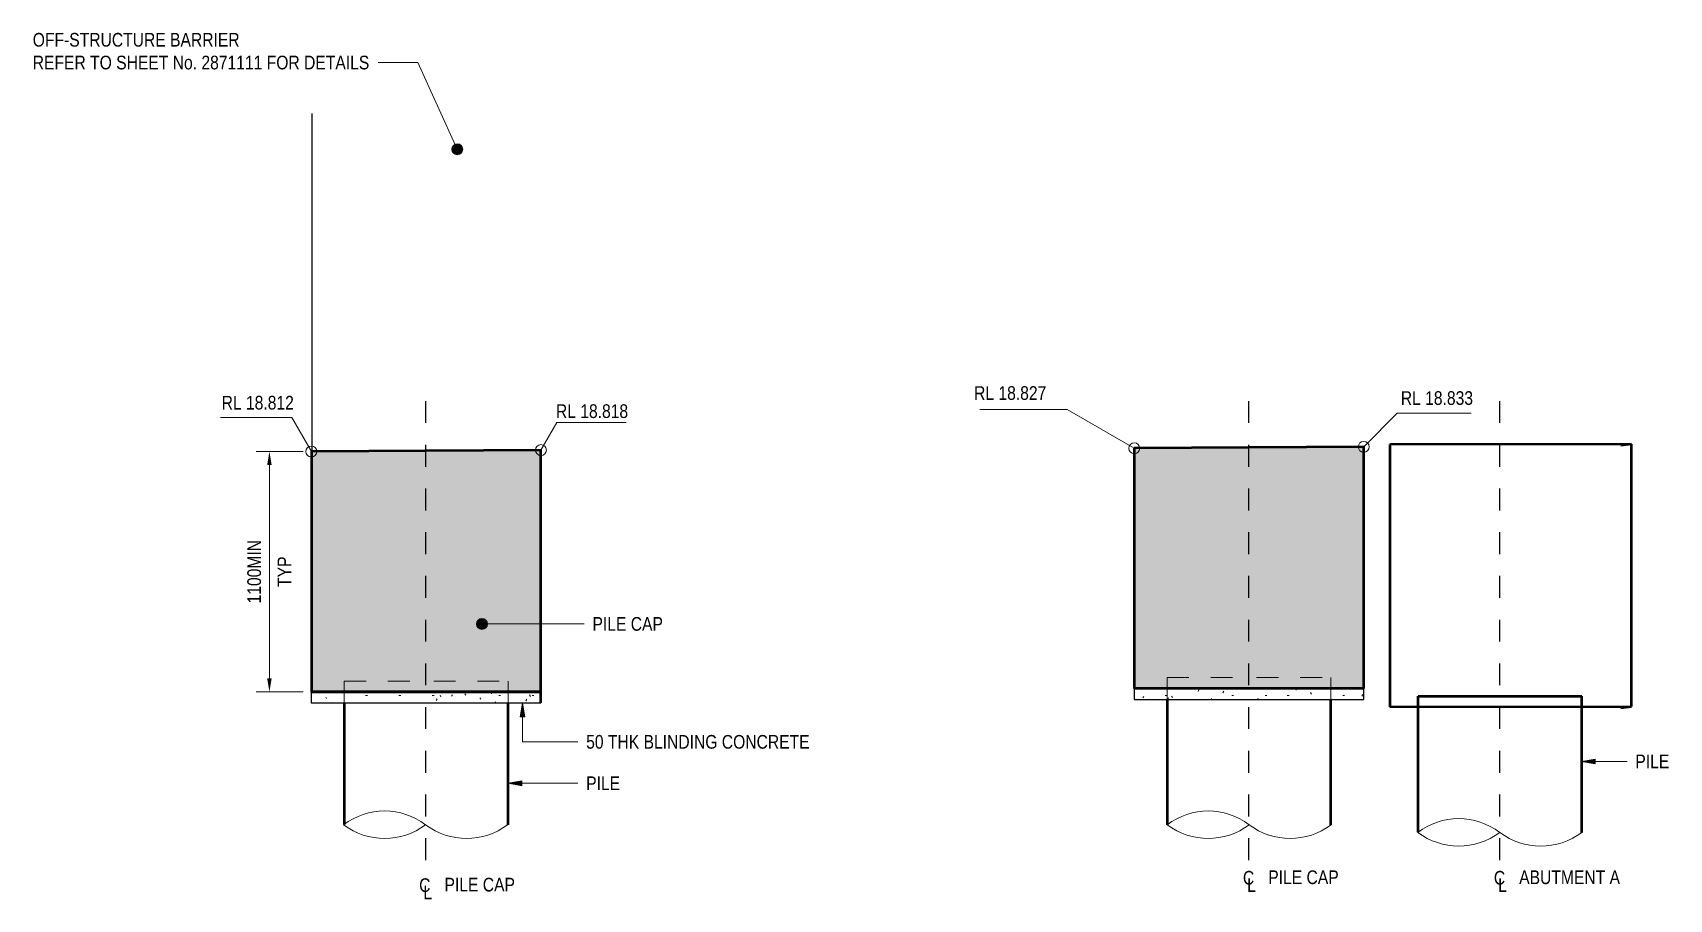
# Model space of a CAD drawing. Header units: metres. Extents: x 574 to 628, y 3 to 1691.
# Drawn here: x 590.55 to 598.03, y 16.76 to 20.73 of the extents above; entities that cross this region are included whole.
import ezdxf

# ---------------------------------------------------------------- set-up
doc = ezdxf.new("R2010")
doc.units = ezdxf.units.M
doc.linetypes.add('JacobsCenter', pattern=[0.015, 0.009, -0.0015, 0.003, -0.0015])
doc.linetypes.add('JacobsDash', pattern=[0.0045, 0.003, -0.0015])
doc.layers.get('Defpoints').update_dxf_attribs({"color": 41})
for name, color, linetype, lineweight in [('BRIDGE-ABUTMENT-CONC', 7, 'Continuous', 50), ('D-BDGE', 7, 'Continuous', 13), ('D-BDGE-FNDN', 7, 'Continuous', 50), ('D-BDGE-FNDN-LINES-18-HID', 7, 'JacobsDash', 18), ('D-BDGE-FNDN-PILE-CAP', 7, 'Continuous', 50), ('D-BDGE-FNDN-PILE-CONC', 7, 'Continuous', 50), ('D-BDGE-LINE', 7, 'Continuous', 9), ('D-ENHA-ANNO-TEXT', 7, 'Continuous', 9), ('D-ENHA-GEN-LINE', 7, 'Continuous', 9), ('D-ENHA-TEXT', 7, 'Continuous', 9), ('D-ENHA-TEXT-DIMS', 7, 'Continuous', 9)]:
    doc.layers.add(name, color=color, linetype=linetype, lineweight=lineweight)
doc.styles.add('Arial Narrow_1', font='ARIALN.TTF', dxfattribs={"height": 0.0625})
doc.dimstyles.new('Dimension_Standard_O__mm_', dxfattribs={"dimscale": 0.3048, "dimtxt": 0.063964, "dimasz": 0.205052, "dimexe": 0.19685, "dimexo": 0.123031, "dimgap": 0.123031, "dimtad": 1, "dimdec": 0, "dimlfac": 1000, "dimzin": 0, "dimdsep": 46, "dimtxsty": 'Arial Narrow_1', "dimsah": 1, "dimcen": 0.09, "dimaunit": 1, "dimadec": 4, "dimazin": 0, "dimtfac": 1, "dimtdec": 4, "dimtix": 1, "dimtmove": 0, "dimatfit": 3, "dimfxl": 1, "dimtvp": 1, "dimtfill": 1, "dimtolj": 1, "dimtzin": 0, "dimlwd": 18, "dimlwe": 18, "dimarcsym": 2})
pattern_1 = [(0, (591.967237, 17.391), (0.2032, 0.0508), [0.00838, -0.14402, 0.00838, -0.14402, -0.8128]), (0, (591.967237, 17.391), (0.2032, 0.0508), [-0.3048, 0.00838, -0.29642, 0.00838, -0.14402, -0.3556]), (0, (591.967237, 17.391), (0.2032, 0.0508), [-0.762, 0.00838, -0.09322, 0.00838, -0.24562]), (120, (592.043237, 17.417), (-0.1455941, 0.15057636), [0.00838, -0.14402, 0.00838, -0.14402, -0.8128]), (120, (592.043237, 17.417), (-0.1455941, 0.15057636), [-0.3048, 0.00838, -0.29642, 0.00838, -0.14402, -0.3556]), (120, (592.043237, 17.417), (-0.1455941, 0.15057636), [-0.762, 0.00838, -0.09322, 0.00838, -0.24562]), (240, (592.068237, 17.518), (-0.0576059, -0.20137636), [0.00838, -0.14402, 0.00838, -0.14402, -0.8128]), (240, (592.068237, 17.518), (-0.0576059, -0.20137636), [-0.3048, 0.00838, -0.29642, 0.00838, -0.14402, -0.3556]), (240, (592.068237, 17.518), (-0.0576059, -0.20137636), [-0.762, 0.00838, -0.09322, 0.00838, -0.24562])]

msp = doc.modelspace()

# ---------------------------------------------------------------- texts
at = {"layer": 'D-ENHA-ANNO-TEXT', "lineweight": 18, "char_height": 0.0625, "attachment_point": 1, "style": 'Arial Narrow_1', "bg_fill": 3, "box_fill_scale": 1, "bg_fill_color": 256, "bg_fill_true_color": 13158600, "bg_fill_transparency": 0}
for s, insert in [('RL 18.827', (594.8528, 19.1104)), ('RL 18.833', (596.8048, 19.0874))]:
    msp.add_mtext(s, dxfattribs=dict(at, insert=insert))
at = {"layer": 'D-ENHA-GEN-LINE', "char_height": 0.0625, "attachment_point": 1, "style": 'Arial Narrow_1', "bg_fill": 3, "box_fill_scale": 1, "bg_fill_color": 256, "bg_fill_true_color": 13158600, "bg_fill_transparency": 0}
for s, insert in [('PILE CAP', (592.4302, 16.8614)), ('PILE CAP', (596.1985, 16.8953)), ('ABUTMENT A', (597.3464, 16.8953))]:
    msp.add_mtext(s, dxfattribs=dict(at, insert=insert))
at = {"layer": 'D-ENHA-TEXT', "char_height": 0.0625, "attachment_point": 1, "style": 'Arial Narrow_1', "bg_fill": 3, "box_fill_scale": 1, "bg_fill_color": 256, "bg_fill_transparency": 0}
for s, insert in [('OFF-STRUCTURE BARRIER ', (590.5465, 20.7263)), ('REFER TO SHEET No. 2871111 FOR DETAILS', (590.5465, 20.6222)), ('PILE CAP ', (593.1071, 18.0541)), ('50 THK BLINDING CONCRETE', (593.0782, 17.5147)), ('PILE', (597.8778, 17.4251)), ('PILE', (593.0782, 17.3251))]:
    msp.add_mtext(s, dxfattribs=dict(at, insert=insert))

# ---------------------------------------------------------------- blocks, each defined once
blk = doc.blocks.new('01_SFO_FRP_Pile_CastInPlace_CS - CAST-IN-PLACE PILE - 0750-7668704-DRG-2871081 - SECTION 1')
at = {"layer": 'D-BDGE-FNDN-PILE-CONC'}
for p, q in [((418.1441, 17.6929), (418.1441, 17.644)), ((418.1458, 17.6929), (418.1501, 17.6929)), ((418.1501, 17.6929), (418.1572, 17.6929)), ((418.1572, 17.6929), (418.1668, 17.6929)), ((418.1668, 17.6929), (418.1789, 17.6929)), ((418.1789, 17.6929), (418.2105, 17.6929)), ((418.2105, 17.6929), (418.2742, 17.6929)), ((418.2742, 17.6929), (418.3536, 17.6929)), ((418.3536, 17.6929), (418.4129, 17.6929)), ((418.4129, 17.6929), (418.4438, 17.6929)), ((418.4438, 17.6929), (418.4752, 17.6929)), ((418.4752, 17.6929), (418.6018, 17.6929)), ((418.6018, 17.6929), (418.6325, 17.6929)), ((418.6325, 17.6929), (418.6624, 17.6929)), ((418.6624, 17.6929), (418.7189, 17.6929)), ((418.7189, 17.6929), (418.7924, 17.6929)), ((418.7924, 17.6929), (418.8483, 17.6929)), ((418.8483, 17.6929), (418.8739, 17.6929)), ((418.8739, 17.6929), (418.8829, 17.6929)), ((418.8829, 17.6929), (418.8893, 17.6929)), ((418.8893, 17.6929), (418.893, 17.6929)), ((418.893, 17.6929), (418.8941, 17.6929)), ((418.8941, 17.6447), (418.8941, 17.6929)), ((418.1441, 17.6439), (418.1441, 17.0699)), ((418.8941, 17.0693), (418.8941, 17.6446))]:
    blk.add_line(p, q, dxfattribs=at)
blk = doc.blocks.new('CS_DET_Pile-Column_BreakLine - CS_Tubular BreakLine-6234046-DRG-2871081 - SECTION 1')
at = {"layer": 'D-BDGE-LINE', "lineweight": 18}
for centre, radius, start, end in [((413.417, 16.8559), 0.3112, 52.95733, 127.04267), ((413.417, 17.3527), 0.3112, 232.95733, 307.04267), ((413.792, 17.3527), 0.3113, 232.95733, 307.04267)]:
    blk.add_arc(centre, radius, start, end, dxfattribs=at)
blk = doc.blocks.new('CS_Annot_Centreline Symbol1 - CS_Annot_Centreline Symbol-5309845-DRG-2871081 - SECTION 1')
at = {"layer": 'D-ENHA-GEN-LINE', "char_height": 0.0625, "attachment_point": 1, "style": 'Arial Narrow_1'}
for s, insert, width in [('C  ', (413.575, 16.8591), 0.110232), ('L', (413.5945, 16.8258), 0.048101)]:
    blk.add_mtext(s, dxfattribs=dict(at, insert=insert, width=width))
blk = doc.blocks.new('DIMBLOCK18-DRG-2871081 - SECTION 1')
at = {"layer": 'D-ENHA-TEXT-DIMS', "color": 0, "lineweight": 18, "transparency": 16777216}
for p, q in [((591.7836, 18.8116), (591.5692, 18.8116)), ((591.6292, 18.7491), (591.6292, 17.7745)), ((591.7836, 17.712), (591.5692, 17.712))]:
    blk.add_line(p, q, dxfattribs=at)
at = {"layer": 'D-ENHA-TEXT-DIMS', "color": 0, "transparency": 16777216}
for points in [[(591.6188, 18.7491), (591.6396, 18.7491), (591.6292, 18.8116)], [(591.6188, 17.7745), (591.6396, 17.7745), (591.6292, 17.712)]]:
    blk.add_solid(points, dxfattribs=at)
at = {"layer": 'Defpoints', "color": 0, "transparency": 16777216}
for p in [(591.8211, 18.8116), (591.6292, 17.712), (591.8211, 17.712)]:
    blk.add_point(p, dxfattribs=at)
at = {"layer": 'D-ENHA-TEXT-DIMS', "color": 0, "lineweight": 18, "transparency": 16777216, "char_height": 0.0625, "width": 0.397189, "attachment_point": 5, "rotation": 90, "style": 'Arial Narrow_1', "bg_fill": 3, "box_fill_scale": 1.1, "bg_fill_color": 256, "bg_fill_true_color": 13158600, "bg_fill_transparency": 0}
for s, insert in [('\\A1;1100MIN ', (591.5598, 18.2618)), ('\\A1;TYP', (591.6979, 18.2618))]:
    blk.add_mtext(s, dxfattribs=dict(at, insert=insert))

# ---------------------------------------------------------------- hatches: boundary and pattern name
at = {"layer": 'D-BDGE-FNDN-PILE-CAP', "true_color": 0xc0c0c0}
for points in [[(592.4597, 17.712), (592.8711, 17.712), (592.8711, 18.818), (591.8211, 18.8116), (591.8211, 17.712), (591.9897, 17.712)], [(595.5854, 17.727), (596.6354, 17.727), (596.6354, 18.833), (595.5854, 18.8266), (595.5854, 17.8166)], [(592.8711, 17.662), (592.8711, 17.712), (591.8211, 17.712), (591.8211, 17.7114), (592.8701, 17.7114), (592.8701, 17.662)], [(595.5854, 17.677), (595.5855, 17.677), (595.5854, 17.727)]]:
    msp.add_hatch(color=9, dxfattribs=at).paths.add_polyline_path(points)
at = {"layer": 'D-BDGE-LINE'}
h = msp.add_hatch(dxfattribs=at)
h.set_pattern_fill('FP_2', color=256, style=0, pattern_type=2)
h.set_pattern_definition(pattern_1)
h.paths.add_polyline_path([(591.8201, 17.6614), (592.8701, 17.6614), (592.8701, 17.7114), (591.8201, 17.7114)])
h = msp.add_hatch(dxfattribs=at)
h.set_pattern_fill('FP_2', color=256, style=0, pattern_type=2)
h.set_pattern_definition(pattern_1)
h.paths.add_polyline_path([(595.5855, 17.677), (596.6355, 17.677), (596.6355, 17.727), (595.5855, 17.727)])
at = {"layer": 'D-ENHA-TEXT'}
h = msp.add_hatch(color=256, dxfattribs=at)
edge = h.paths.add_edge_path()
edge.add_arc((592.4887, 20.1943), 0.025, 0, 360)
h = msp.add_hatch(color=256, dxfattribs=at)
edge = h.paths.add_edge_path()
edge.add_arc((592.6016, 18.0228), 0.025, 0, 360)
for points in [[(592.787, 17.661), (592.776, 17.5985), (592.798, 17.5985)], [(597.6315, 17.3939), (597.694, 17.3829), (597.694, 17.4049)], [(592.721, 17.2939), (592.7835, 17.2829), (592.7835, 17.3049)]]:
    msp.add_hatch(color=256, dxfattribs=at).paths.add_polyline_path(points)

# ---------------------------------------------------------------- linework, layer by layer
at = {"layer": 'BRIDGE-ABUTMENT-CONC'}
for p, q in [((597.8604, 18.8449), (596.7554, 18.8439)), ((596.7554, 18.8439), (596.7554, 17.6438)), ((597.8604, 18.8449), (597.8111, 18.8398)), ((597.8604, 17.6449), (597.8604, 18.8449)), ((596.7554, 17.6438), (597.8604, 17.6449)), ((597.8111, 17.6397), (597.8604, 17.6449))]:
    msp.add_line(p, q, dxfattribs=at)
at = {"layer": 'D-BDGE', "lineweight": 25}
for p, q in [((591.8251, 18.8036), (591.8251, 20.3571)), ((591.8201, 17.7114), (591.8201, 17.6614)), ((592.8701, 17.6614), (592.8701, 17.7114)), ((595.5855, 17.727), (595.5855, 17.677)), ((595.5855, 17.677), (596.6355, 17.677)), ((596.6355, 17.677), (596.6355, 17.727)), ((591.8201, 17.6614), (592.8701, 17.6614))]:
    msp.add_line(p, q, dxfattribs=at)
at = {"layer": 'D-BDGE', "linetype": 'JacobsCenter', "lineweight": 25}
for p, q in [((596.1104, 16.9422), (596.1104, 19.106)), ((597.2584, 16.9422), (597.2584, 19.121)), ((592.3451, 16.9422), (592.3451, 19.0462))]:
    msp.add_line(p, q, dxfattribs=at)
at = {"layer": 'D-BDGE', "linetype": 'JacobsDash', "lineweight": 18}
for p, q in [((591.9711, 17.654), (591.9711, 17.754)), ((592.7208, 17.754), (592.7208, 17.654)), ((595.7355, 17.677), (595.7355, 17.7771)), ((596.4855, 17.7771), (596.4855, 17.677))]:
    msp.add_line(p, q, dxfattribs=at)
at = {"layer": 'D-BDGE', "lineweight": 50}
for p, q in [((592.8701, 17.7114), (591.8201, 17.7114)), ((596.6355, 17.727), (595.5855, 17.727))]:
    msp.add_line(p, q, dxfattribs=at)
at = {"layer": 'D-BDGE-FNDN-LINES-18-HID'}
for p, q in [((591.9711, 17.7614), (591.9711, 17.712)), ((591.9712, 17.7614), (592.3499, 17.7614)), ((592.3808, 17.7614), (592.7211, 17.7614)), ((592.7211, 17.712), (592.7211, 17.7614)), ((595.7355, 17.7771), (595.7355, 17.727)), ((595.7355, 17.7771), (596.1142, 17.7771)), ((596.1452, 17.7771), (596.4854, 17.7771)), ((596.4855, 17.727), (596.4855, 17.7771)), ((591.9711, 17.712), (591.9711, 17.7114)), ((592.7211, 17.7114), (592.7211, 17.712))]:
    msp.add_line(p, q, dxfattribs=at)
at = {"layer": 'D-BDGE-FNDN-PILE-CAP'}
for p, q in [((592.8711, 18.818), (591.8211, 18.8116)), ((591.8211, 18.8116), (591.8211, 17.712)), ((592.8711, 17.712), (592.8711, 18.818)), ((592.8711, 18.818), (592.8711, 18.818)), ((596.6354, 18.833), (595.5854, 18.8266)), ((595.5854, 18.8266), (595.5854, 17.727)), ((596.6354, 17.727), (596.6354, 18.833)), ((596.6355, 18.833), (596.6354, 18.833)), ((592.8711, 17.712), (591.8211, 17.712)), ((591.8211, 17.712), (591.8211, 17.7114)), ((591.8211, 17.712), (592.8711, 17.712)), ((592.8711, 17.662), (592.8711, 17.712)), ((592.8711, 17.712), (592.8711, 17.712)), ((592.8711, 17.712), (592.8711, 17.712)), ((592.8701, 17.662), (592.8711, 17.662)), ((592.8711, 17.662), (592.8711, 17.662))]:
    msp.add_line(p, q, dxfattribs=at)
at = {"layer": 'D-BDGE-FNDN-PILE-CONC'}
for p, q in [((595.7355, 17.677), (595.7355, 17.1043)), ((596.4855, 17.1038), (596.4855, 17.677)), ((591.9711, 17.6614), (591.9711, 17.1059)), ((592.7211, 17.1043), (592.7211, 17.6614))]:
    msp.add_line(p, q, dxfattribs=at)
at = {"layer": 'D-ENHA-ANNO-TEXT', "lineweight": 18}
for p, q in [((591.7313, 18.9672), (591.4058, 18.9672)), ((591.8211, 18.8116), (591.7313, 18.9672)), ((592.8711, 18.818), (592.9443, 18.9447)), ((592.9443, 18.9447), (593.2607, 18.9447)), ((595.2781, 19.0041), (594.8797, 19.0041)), ((595.5854, 18.8266), (595.2781, 19.0041)), ((596.6354, 18.833), (596.7888, 18.9863)), ((596.7888, 18.9863), (597.1271, 18.9863))]:
    msp.add_line(p, q, dxfattribs=at)
for centre in [(591.8211, 18.8116), (592.8711, 18.818), (595.5854, 18.8266), (596.6354, 18.833)]:
    msp.add_circle(centre, 0.025, dxfattribs=at)
at = {"layer": 'D-ENHA-TEXT'}
for p, q in [((592.1285, 20.5909), (592.1269, 20.5909)), ((592.3086, 20.5909), (592.1285, 20.5909)), ((592.4887, 20.1943), (592.3086, 20.5909)), ((592.6016, 18.0228), (593.0696, 18.0228)), ((592.787, 17.661), (592.776, 17.5985)), ((592.776, 17.5985), (592.798, 17.5985)), ((592.798, 17.5985), (592.787, 17.661)), ((592.787, 17.661), (592.787, 17.4835)), ((592.787, 17.4835), (593.0407, 17.4835)), ((597.694, 17.4049), (597.6315, 17.3939)), ((597.6315, 17.3939), (597.694, 17.3829)), ((597.6315, 17.3939), (597.8403, 17.3939)), ((597.694, 17.3829), (597.694, 17.4049)), ((592.7835, 17.3049), (592.721, 17.2939)), ((592.721, 17.2939), (592.7835, 17.2829)), ((592.721, 17.2939), (593.0407, 17.2939)), ((592.7835, 17.2829), (592.7835, 17.3049))]:
    msp.add_line(p, q, dxfattribs=at)
for centre in [(592.4887, 20.1943), (592.6016, 18.0228)]:
    msp.add_circle(centre, 0.025, dxfattribs=at)

# ---------------------------------------------------------------- block references
at = {"layer": 'D-BDGE-FNDN'}
msp.add_blockref('01_SFO_FRP_Pile_CastInPlace_CS - CAST-IN-PLACE PILE - 0750-7668704-DRG-2871081 - SECTION 1', (178.7392, 0), dxfattribs=at)
at = {"layer": 'D-BDGE-LINE'}
for p in [(178.7392, 0), (182.5067, 0), (183.6529, -0.035)]:
    msp.add_blockref('CS_DET_Pile-Column_BreakLine - CS_Tubular BreakLine-6234046-DRG-2871081 - SECTION 1', p, dxfattribs=at)
at = {"layer": 'D-ENHA-GEN-LINE'}
for p in [(178.7392, 0), (182.5076, 0.0338), (183.6555, 0.0338)]:
    msp.add_blockref('CS_Annot_Centreline Symbol1 - CS_Annot_Centreline Symbol-5309845-DRG-2871081 - SECTION 1', p, dxfattribs=at)

msp.set_redraw_order([(e.dxf.handle, doc.entitydb.next_handle()) for e in msp.query("TEXT MTEXT ATTDEF DIMENSION ARC_DIMENSION")])  # texts and dimensions are drawn at this point

# ---------------------------------------------------------------- next in the draw order: texts
at = {"layer": 'D-ENHA-ANNO-TEXT', "lineweight": 18, "char_height": 0.0625, "attachment_point": 1, "style": 'Arial Narrow_1', "bg_fill": 3, "box_fill_scale": 1, "bg_fill_color": 256, "bg_fill_true_color": 13158600, "bg_fill_transparency": 0}
for s, insert in [('RL 18.812', (591.4106, 19.0662)), ('RL 18.818', (592.9399, 19.0274))]:
    msp.add_mtext(s, dxfattribs=dict(at, insert=insert))

# ---------------------------------------------------------------- next in the draw order: dimensions: what is measured, and where the dimension line sits
at = {"layer": 'D-ENHA-TEXT-DIMS', "lineweight": 18}
dim = msp.add_linear_dim(base=(591.6292, 17.712), p1=(591.8211, 18.8116), p2=(591.8211, 17.712), angle=90, text='<>\\XTYP', dimstyle='Dimension_Standard_O__mm_', override={"dimpost": '<>MIN ', "dimfxl": 1.099606}, dxfattribs=at)
dim.commit()
dim.dimension.update_dxf_attribs({"geometry": 'DIMBLOCK18-DRG-2871081 - SECTION 1', "text_midpoint": (591.6292, 18.2618)})

doc.saveas('drawing.dxf')
